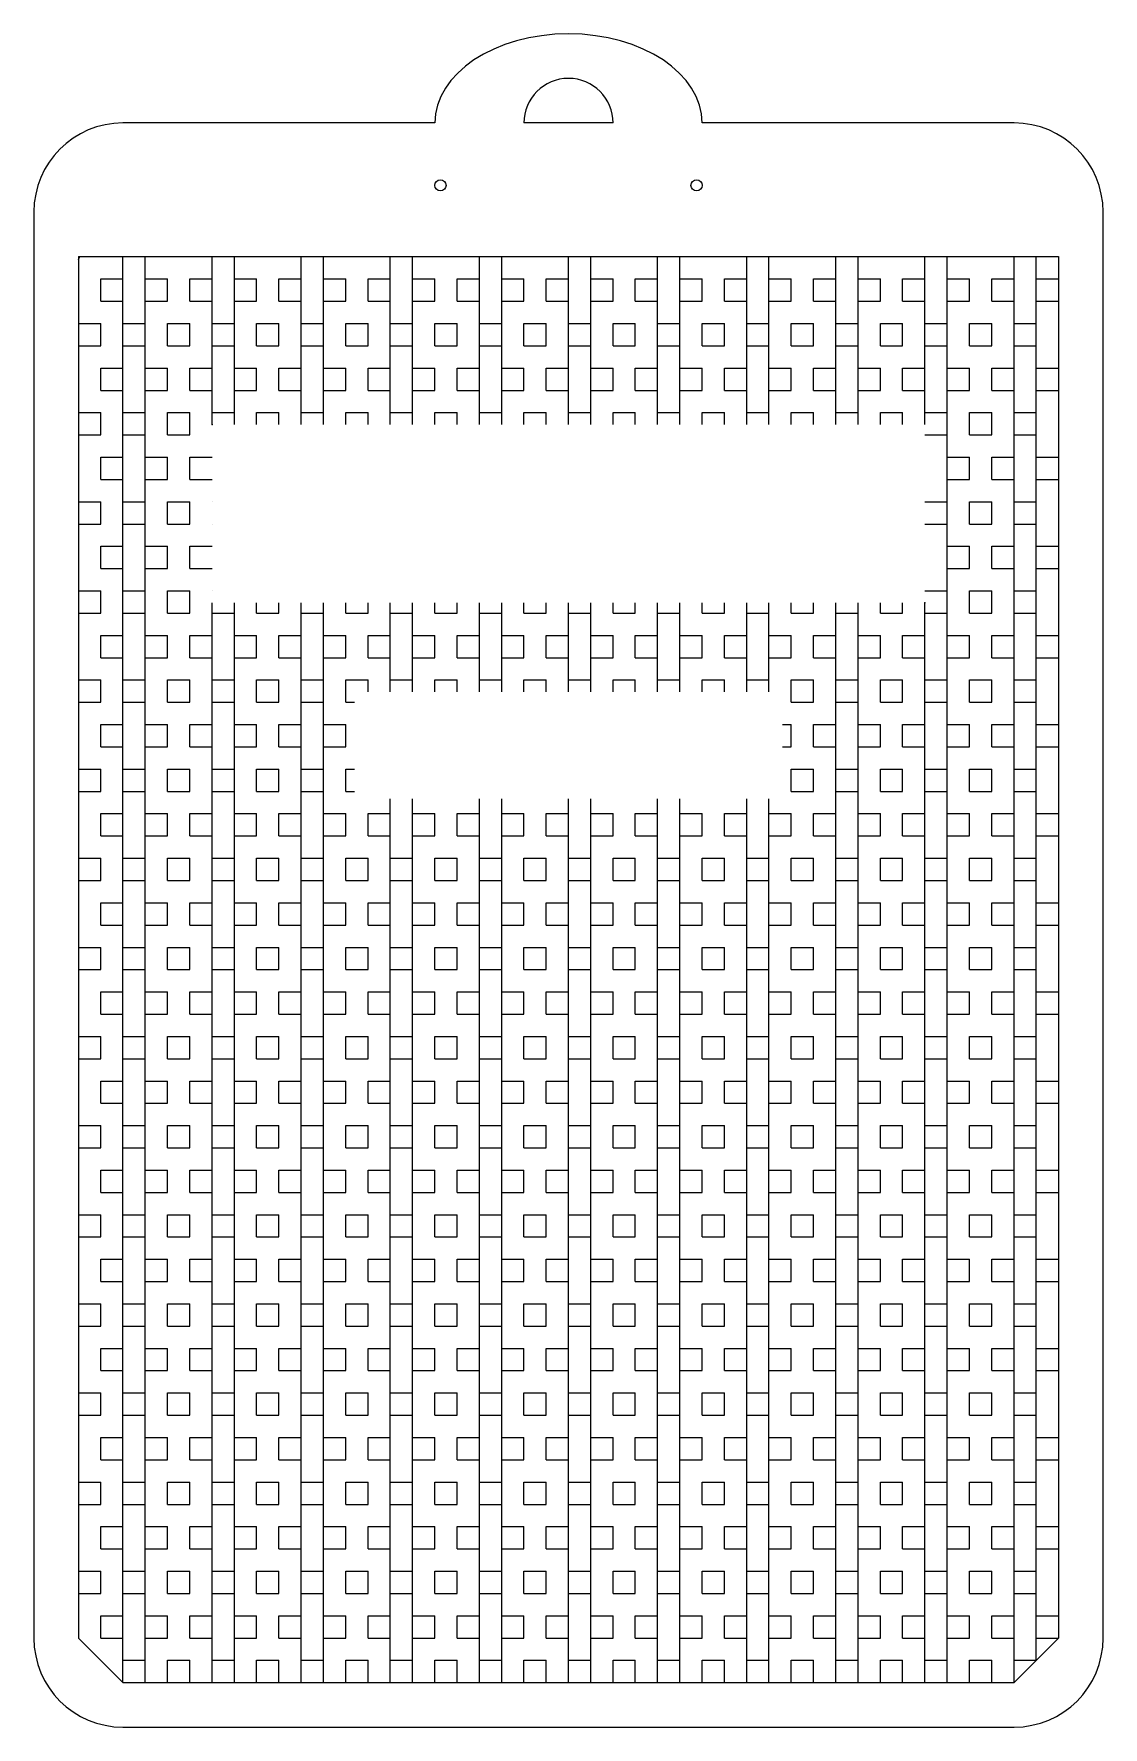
# Model space of a CAD drawing. Header units: inches. Extents: x 0 to 12, y 0 to 19.
import ezdxf

# ---------------------------------------------------------------- set-up
doc = ezdxf.new("R2010")
doc.units = ezdxf.units.IN
doc.header["$MEASUREMENT"] = 0
doc.layers.add('cut', color=5, linetype='Continuous')
doc.layers.add('engrave', color=1, linetype='Continuous')

msp = doc.modelspace()

# ---------------------------------------------------------------- linework, layer by layer
at = {"layer": 'cut'}
for p, q in [((4.5, 18), (1, 18)), ((6.5, 18), (5.5, 18)), ((11, 18), (7.5, 18)), ((0, 17), (0, 1)), ((12, 1), (12, 17)), ((1, 0), (11, 0))]:
    msp.add_line(p, q, dxfattribs=at)
for centre in [(4.563, 17.3), (7.437, 17.3)]:
    msp.add_circle(centre, 0.0625, dxfattribs=at)
for centre, radius, start, end in [((6, 18), 0.5, 0, 180), ((1, 17), 1, 90, 180), ((11, 17), 1, 0, 90), ((1, 1), 1, 180, 270), ((11, 1), 1, 270, 0)]:
    msp.add_arc(centre, radius, start, end, dxfattribs=at)
msp.add_ellipse((6, 18), major_axis=(-1.5, 0), ratio=0.666667, start_param=3.141593, end_param=6.283185, dxfattribs=at)
at = {"layer": 'engrave', "linetype": 'Continuous'}
msp.add_line((0.5, 16.47), (0.517, 16.5), dxfattribs=at)
at = {"layer": 'engrave'}
for p, q in [((0.5, 16.5), (0.5, 1)), ((0.5, 16.5), (11.5, 16.5)), ((1, 0.5), (1, 16.5)), ((1.25, 0.5), (1.25, 16.5)), ((2, 14.617), (2, 16.5)), ((2.25, 14.617), (2.25, 16.5)), ((3, 14.617), (3, 16.5)), ((3.25, 14.617), (3.25, 16.5)), ((4, 14.617), (4, 16.5)), ((4.25, 14.617), (4.25, 16.5)), ((5, 14.617), (5, 16.5)), ((5.25, 14.617), (5.25, 16.5)), ((6, 14.617), (6, 16.5)), ((6.25, 14.617), (6.25, 16.5)), ((7, 14.617), (7, 16.5)), ((7.25, 14.617), (7.25, 16.5)), ((8, 14.617), (8, 16.5)), ((8.25, 14.617), (8.25, 16.5)), ((9, 14.617), (9, 16.5)), ((9.25, 14.617), (9.25, 16.5)), ((10, 14.617), (10, 16.5)), ((10.25, 0.5), (10.25, 16.5)), ((11, 0.5), (11, 16.5)), ((11.25, 0.75), (11.25, 16.5)), ((11.5, 16.5), (11.5, 1)), ((0.75, 16.25), (1, 16.25)), ((0.75, 16), (0.75, 16.25)), ((1.25, 16.25), (1.5, 16.25)), ((1.5, 16), (1.5, 16.25)), ((1.75, 16.25), (2, 16.25)), ((1.75, 16), (1.75, 16.25)), ((2.25, 16.25), (2.5, 16.25)), ((2.5, 16), (2.5, 16.25)), ((2.75, 16.25), (3, 16.25)), ((2.75, 16), (2.75, 16.25)), ((3.25, 16.25), (3.5, 16.25)), ((3.5, 16), (3.5, 16.25)), ((3.75, 16.25), (4, 16.25)), ((3.75, 16), (3.75, 16.25)), ((4.25, 16.25), (4.5, 16.25)), ((4.5, 16), (4.5, 16.25)), ((4.75, 16.25), (5, 16.25)), ((4.75, 16), (4.75, 16.25)), ((5.25, 16.25), (5.5, 16.25)), ((5.5, 16), (5.5, 16.25)), ((5.75, 16.25), (6, 16.25)), ((5.75, 16), (5.75, 16.25)), ((6.25, 16.25), (6.5, 16.25)), ((6.5, 16), (6.5, 16.25)), ((6.75, 16.25), (7, 16.25)), ((6.75, 16), (6.75, 16.25)), ((7.25, 16.25), (7.5, 16.25)), ((7.5, 16), (7.5, 16.25)), ((7.75, 16.25), (8, 16.25)), ((7.75, 16), (7.75, 16.25)), ((8.25, 16.25), (8.5, 16.25)), ((8.5, 16), (8.5, 16.25)), ((8.75, 16.25), (9, 16.25)), ((8.75, 16), (8.75, 16.25)), ((9.25, 16.25), (9.5, 16.25)), ((9.5, 16), (9.5, 16.25)), ((9.75, 16.25), (10, 16.25)), ((9.75, 16), (9.75, 16.25)), ((10.25, 16.25), (10.5, 16.25)), ((10.5, 16), (10.5, 16.25)), ((10.75, 16.25), (11, 16.25)), ((10.75, 16), (10.75, 16.25)), ((11.25, 16.25), (11.5, 16.25)), ((0.75, 16), (1, 16)), ((1.25, 16), (1.5, 16)), ((1.75, 16), (2, 16)), ((2.25, 16), (2.5, 16)), ((2.75, 16), (3, 16)), ((3.25, 16), (3.5, 16)), ((3.75, 16), (4, 16)), ((4.25, 16), (4.5, 16)), ((4.75, 16), (5, 16)), ((5.25, 16), (5.5, 16)), ((5.75, 16), (6, 16)), ((6.25, 16), (6.5, 16)), ((6.75, 16), (7, 16)), ((7.25, 16), (7.5, 16)), ((7.75, 16), (8, 16)), ((8.25, 16), (8.5, 16)), ((8.75, 16), (9, 16)), ((9.25, 16), (9.5, 16)), ((9.75, 16), (10, 16)), ((10.25, 16), (10.5, 16)), ((10.75, 16), (11, 16)), ((11.25, 16), (11.5, 16)), ((0.5, 15.75), (0.75, 15.75)), ((0.75, 15.5), (0.75, 15.75)), ((1, 15.75), (1.25, 15.75)), ((1.5, 15.75), (1.75, 15.75)), ((1.5, 15.5), (1.5, 15.75)), ((1.75, 15.5), (1.75, 15.75)), ((2, 15.75), (2.25, 15.75)), ((2.5, 15.75), (2.75, 15.75)), ((2.5, 15.5), (2.5, 15.75)), ((2.75, 15.5), (2.75, 15.75)), ((3, 15.75), (3.25, 15.75)), ((3.5, 15.75), (3.75, 15.75)), ((3.5, 15.5), (3.5, 15.75)), ((3.75, 15.5), (3.75, 15.75)), ((4, 15.75), (4.25, 15.75)), ((4.5, 15.75), (4.75, 15.75)), ((4.5, 15.5), (4.5, 15.75)), ((4.75, 15.5), (4.75, 15.75)), ((5, 15.75), (5.25, 15.75)), ((5.5, 15.75), (5.75, 15.75)), ((5.5, 15.5), (5.5, 15.75)), ((5.75, 15.5), (5.75, 15.75)), ((6, 15.75), (6.25, 15.75)), ((6.5, 15.75), (6.75, 15.75)), ((6.5, 15.5), (6.5, 15.75)), ((6.75, 15.5), (6.75, 15.75)), ((7, 15.75), (7.25, 15.75)), ((7.5, 15.75), (7.75, 15.75)), ((7.5, 15.5), (7.5, 15.75)), ((7.75, 15.5), (7.75, 15.75)), ((8, 15.75), (8.25, 15.75)), ((8.5, 15.75), (8.75, 15.75)), ((8.5, 15.5), (8.5, 15.75)), ((8.75, 15.5), (8.75, 15.75)), ((9, 15.75), (9.25, 15.75)), ((9.5, 15.75), (9.75, 15.75)), ((9.5, 15.5), (9.5, 15.75)), ((9.75, 15.5), (9.75, 15.75)), ((10, 15.75), (10.25, 15.75)), ((10.5, 15.75), (10.75, 15.75)), ((10.5, 15.5), (10.5, 15.75)), ((10.75, 15.5), (10.75, 15.75)), ((11, 15.75), (11.25, 15.75)), ((0.5, 15.5), (0.75, 15.5)), ((1, 15.5), (1.25, 15.5)), ((1.5, 15.5), (1.75, 15.5)), ((2, 15.5), (2.25, 15.5)), ((2.5, 15.5), (2.75, 15.5)), ((3, 15.5), (3.25, 15.5)), ((3.5, 15.5), (3.75, 15.5)), ((4, 15.5), (4.25, 15.5)), ((4.5, 15.5), (4.75, 15.5)), ((5, 15.5), (5.25, 15.5)), ((5.5, 15.5), (5.75, 15.5)), ((6, 15.5), (6.25, 15.5)), ((6.5, 15.5), (6.75, 15.5)), ((7, 15.5), (7.25, 15.5)), ((7.5, 15.5), (7.75, 15.5)), ((8, 15.5), (8.25, 15.5)), ((8.5, 15.5), (8.75, 15.5)), ((9, 15.5), (9.25, 15.5)), ((9.5, 15.5), (9.75, 15.5)), ((10, 15.5), (10.25, 15.5)), ((10.5, 15.5), (10.75, 15.5)), ((11, 15.5), (11.25, 15.5)), ((0.75, 15.25), (1, 15.25)), ((0.75, 15), (0.75, 15.25)), ((1.25, 15.25), (1.5, 15.25)), ((1.5, 15), (1.5, 15.25)), ((1.75, 15.25), (2, 15.25)), ((1.75, 15), (1.75, 15.25)), ((2.25, 15.25), (2.5, 15.25)), ((2.5, 15), (2.5, 15.25)), ((2.75, 15.25), (3, 15.25)), ((2.75, 15), (2.75, 15.25)), ((3.25, 15.25), (3.5, 15.25)), ((3.5, 15), (3.5, 15.25)), ((3.75, 15.25), (4, 15.25)), ((3.75, 15), (3.75, 15.25)), ((4.25, 15.25), (4.5, 15.25)), ((4.5, 15), (4.5, 15.25)), ((4.75, 15.25), (5, 15.25)), ((4.75, 15), (4.75, 15.25)), ((5.25, 15.25), (5.5, 15.25)), ((5.5, 15), (5.5, 15.25)), ((5.75, 15.25), (6, 15.25)), ((5.75, 15), (5.75, 15.25)), ((6.25, 15.25), (6.5, 15.25)), ((6.5, 15), (6.5, 15.25)), ((6.75, 15.25), (7, 15.25)), ((6.75, 15), (6.75, 15.25)), ((7.25, 15.25), (7.5, 15.25)), ((7.5, 15), (7.5, 15.25)), ((7.75, 15.25), (8, 15.25)), ((7.75, 15), (7.75, 15.25)), ((8.25, 15.25), (8.5, 15.25)), ((8.5, 15), (8.5, 15.25)), ((8.75, 15.25), (9, 15.25)), ((8.75, 15), (8.75, 15.25)), ((9.25, 15.25), (9.5, 15.25)), ((9.5, 15), (9.5, 15.25)), ((9.75, 15.25), (10, 15.25)), ((9.75, 15), (9.75, 15.25)), ((10.25, 15.25), (10.5, 15.25)), ((10.5, 15), (10.5, 15.25)), ((10.75, 15.25), (11, 15.25)), ((10.75, 15), (10.75, 15.25)), ((11.25, 15.25), (11.5, 15.25)), ((0.75, 15), (1, 15)), ((1.25, 15), (1.5, 15)), ((1.75, 15), (2, 15)), ((2.25, 15), (2.5, 15)), ((2.75, 15), (3, 15)), ((3.25, 15), (3.5, 15)), ((3.75, 15), (4, 15)), ((4.25, 15), (4.5, 15)), ((4.75, 15), (5, 15)), ((5.25, 15), (5.5, 15)), ((5.75, 15), (6, 15)), ((6.25, 15), (6.5, 15)), ((6.75, 15), (7, 15)), ((7.25, 15), (7.5, 15)), ((7.75, 15), (8, 15)), ((8.25, 15), (8.5, 15)), ((8.75, 15), (9, 15)), ((9.25, 15), (9.5, 15)), ((9.75, 15), (10, 15)), ((10.25, 15), (10.5, 15)), ((10.75, 15), (11, 15)), ((11.25, 15), (11.5, 15)), ((0.5, 14.75), (0.75, 14.75)), ((0.75, 14.5), (0.75, 14.75)), ((1, 14.75), (1.25, 14.75)), ((1.5, 14.75), (1.75, 14.75)), ((1.5, 14.5), (1.5, 14.75)), ((1.75, 14.5), (1.75, 14.75)), ((2, 14.75), (2.25, 14.75)), ((2.5, 14.75), (2.75, 14.75)), ((2.5, 14.617), (2.5, 14.75)), ((2.75, 14.617), (2.75, 14.75)), ((3, 14.75), (3.25, 14.75)), ((3.5, 14.75), (3.75, 14.75)), ((3.5, 14.617), (3.5, 14.75)), ((3.75, 14.617), (3.75, 14.75)), ((4, 14.75), (4.25, 14.75)), ((4.5, 14.75), (4.75, 14.75)), ((4.5, 14.617), (4.5, 14.75)), ((4.75, 14.617), (4.75, 14.75)), ((5, 14.75), (5.25, 14.75)), ((5.5, 14.75), (5.75, 14.75)), ((5.5, 14.617), (5.5, 14.75)), ((5.75, 14.617), (5.75, 14.75)), ((6, 14.75), (6.25, 14.75)), ((6.5, 14.75), (6.75, 14.75)), ((6.5, 14.617), (6.5, 14.75)), ((6.75, 14.617), (6.75, 14.75)), ((7, 14.75), (7.25, 14.75)), ((7.5, 14.75), (7.75, 14.75)), ((7.5, 14.617), (7.5, 14.75)), ((7.75, 14.617), (7.75, 14.75)), ((8, 14.75), (8.25, 14.75)), ((8.5, 14.75), (8.75, 14.75)), ((8.5, 14.617), (8.5, 14.75)), ((8.75, 14.617), (8.75, 14.75)), ((9, 14.75), (9.25, 14.75)), ((9.5, 14.75), (9.75, 14.75)), ((9.5, 14.617), (9.5, 14.75)), ((9.75, 14.617), (9.75, 14.75)), ((10, 14.75), (10.25, 14.75)), ((10.5, 14.75), (10.75, 14.75)), ((10.5, 14.5), (10.5, 14.75)), ((10.75, 14.5), (10.75, 14.75)), ((11, 14.75), (11.25, 14.75)), ((0.5, 14.5), (0.75, 14.5)), ((1, 14.5), (1.25, 14.5)), ((1.5, 14.5), (1.75, 14.5)), ((10, 14.5), (10.25, 14.5)), ((10.5, 14.5), (10.75, 14.5)), ((11, 14.5), (11.25, 14.5)), ((0.75, 14.25), (1, 14.25)), ((0.75, 14), (0.75, 14.25)), ((1.25, 14.25), (1.5, 14.25)), ((1.5, 14), (1.5, 14.25)), ((1.75, 14.25), (2, 14.25)), ((1.75, 14), (1.75, 14.25)), ((10.25, 14.25), (10.5, 14.25)), ((10.5, 14), (10.5, 14.25)), ((10.75, 14.25), (11, 14.25)), ((10.75, 14), (10.75, 14.25)), ((11.25, 14.25), (11.5, 14.25)), ((0.75, 14), (1, 14)), ((1.25, 14), (1.5, 14)), ((1.75, 14), (2, 14)), ((10.25, 14), (10.5, 14)), ((10.75, 14), (11, 14)), ((11.25, 14), (11.5, 14)), ((0.5, 13.75), (0.75, 13.75)), ((0.75, 13.5), (0.75, 13.75)), ((1, 13.75), (1.25, 13.75)), ((1.5, 13.75), (1.75, 13.75)), ((1.5, 13.5), (1.5, 13.75)), ((1.75, 13.5), (1.75, 13.75)), ((2, 13.75), (2, 13.75)), ((10, 13.75), (10.25, 13.75)), ((10.5, 13.75), (10.75, 13.75)), ((10.5, 13.5), (10.5, 13.75)), ((10.75, 13.5), (10.75, 13.75)), ((11, 13.75), (11.25, 13.75)), ((0.5, 13.5), (0.75, 13.5)), ((1, 13.5), (1.25, 13.5)), ((1.5, 13.5), (1.75, 13.5)), ((2, 13.5), (2, 13.5)), ((10, 13.5), (10.25, 13.5)), ((10.5, 13.5), (10.75, 13.5)), ((11, 13.5), (11.25, 13.5)), ((0.75, 13.25), (1, 13.25)), ((0.75, 13), (0.75, 13.25)), ((1.25, 13.25), (1.5, 13.25)), ((1.5, 13), (1.5, 13.25)), ((1.75, 13.25), (2, 13.25)), ((1.75, 13), (1.75, 13.25)), ((10.25, 13.25), (10.5, 13.25)), ((10.5, 13), (10.5, 13.25)), ((10.75, 13.25), (11, 13.25)), ((10.75, 13), (10.75, 13.25)), ((11.25, 13.25), (11.5, 13.25)), ((0.75, 13), (1, 13)), ((1.25, 13), (1.5, 13)), ((1.75, 13), (2, 13)), ((10.25, 13), (10.5, 13)), ((10.75, 13), (11, 13)), ((11.25, 13), (11.5, 13)), ((0.5, 12.75), (0.75, 12.75)), ((0.75, 12.5), (0.75, 12.75)), ((1, 12.75), (1.25, 12.75)), ((1.5, 12.75), (1.75, 12.75)), ((1.5, 12.5), (1.5, 12.75)), ((1.75, 12.5), (1.75, 12.75)), ((2, 12.75), (2, 12.75)), ((10, 12.75), (10.25, 12.75)), ((10.5, 12.75), (10.75, 12.75)), ((10.5, 12.5), (10.5, 12.75)), ((10.75, 12.5), (10.75, 12.75)), ((11, 12.75), (11.25, 12.75)), ((2, 0.5), (2, 12.617)), ((2.25, 0.5), (2.25, 12.617)), ((2.5, 12.5), (2.5, 12.617)), ((2.75, 12.5), (2.75, 12.617)), ((3, 0.5), (3, 12.617)), ((3.25, 0.5), (3.25, 12.617)), ((3.5, 12.5), (3.5, 12.617)), ((3.75, 12.5), (3.75, 12.617)), ((4, 11.617), (4, 12.617)), ((4.25, 11.617), (4.25, 12.617)), ((4.5, 12.5), (4.5, 12.617)), ((4.75, 12.5), (4.75, 12.617)), ((5, 11.617), (5, 12.617)), ((5.25, 11.617), (5.25, 12.617)), ((5.5, 12.5), (5.5, 12.617)), ((5.75, 12.5), (5.75, 12.617)), ((6, 11.617), (6, 12.617)), ((6.25, 11.617), (6.25, 12.617)), ((6.5, 12.5), (6.5, 12.617)), ((6.75, 12.5), (6.75, 12.617)), ((7, 11.617), (7, 12.617)), ((7.25, 11.617), (7.25, 12.617)), ((7.5, 12.5), (7.5, 12.617)), ((7.75, 12.5), (7.75, 12.617)), ((8, 11.617), (8, 12.617)), ((8.25, 11.617), (8.25, 12.617)), ((8.5, 12.5), (8.5, 12.617)), ((8.75, 12.5), (8.75, 12.617)), ((9, 0.5), (9, 12.617)), ((9.25, 0.5), (9.25, 12.617)), ((9.5, 12.5), (9.5, 12.617)), ((9.75, 12.5), (9.75, 12.617)), ((10, 0.5), (10, 12.617)), ((0.5, 12.5), (0.75, 12.5)), ((1, 12.5), (1.25, 12.5)), ((1.5, 12.5), (1.75, 12.5)), ((2, 12.5), (2.25, 12.5)), ((2.5, 12.5), (2.75, 12.5)), ((3, 12.5), (3.25, 12.5)), ((3.5, 12.5), (3.75, 12.5)), ((4, 12.5), (4.25, 12.5)), ((4.5, 12.5), (4.75, 12.5)), ((5, 12.5), (5.25, 12.5)), ((5.5, 12.5), (5.75, 12.5)), ((6, 12.5), (6.25, 12.5)), ((6.5, 12.5), (6.75, 12.5)), ((7, 12.5), (7.25, 12.5)), ((7.5, 12.5), (7.75, 12.5)), ((8, 12.5), (8.25, 12.5)), ((8.5, 12.5), (8.75, 12.5)), ((9, 12.5), (9.25, 12.5)), ((9.5, 12.5), (9.75, 12.5)), ((10, 12.5), (10.25, 12.5)), ((10.5, 12.5), (10.75, 12.5)), ((11, 12.5), (11.25, 12.5)), ((0.75, 12.25), (1, 12.25)), ((0.75, 12), (0.75, 12.25)), ((1.25, 12.25), (1.5, 12.25)), ((1.5, 12), (1.5, 12.25)), ((1.75, 12.25), (2, 12.25)), ((1.75, 12), (1.75, 12.25)), ((2.25, 12.25), (2.5, 12.25)), ((2.5, 12), (2.5, 12.25)), ((2.75, 12.25), (3, 12.25)), ((2.75, 12), (2.75, 12.25)), ((3.25, 12.25), (3.5, 12.25)), ((3.5, 12), (3.5, 12.25)), ((3.75, 12.25), (4, 12.25)), ((3.75, 12), (3.75, 12.25)), ((4.25, 12.25), (4.5, 12.25)), ((4.5, 12), (4.5, 12.25)), ((4.75, 12.25), (5, 12.25)), ((4.75, 12), (4.75, 12.25)), ((5.25, 12.25), (5.5, 12.25)), ((5.5, 12), (5.5, 12.25)), ((5.75, 12.25), (6, 12.25)), ((5.75, 12), (5.75, 12.25)), ((6.25, 12.25), (6.5, 12.25)), ((6.5, 12), (6.5, 12.25)), ((6.75, 12.25), (7, 12.25)), ((6.75, 12), (6.75, 12.25)), ((7.25, 12.25), (7.5, 12.25)), ((7.5, 12), (7.5, 12.25)), ((7.75, 12.25), (8, 12.25)), ((7.75, 12), (7.75, 12.25)), ((8.25, 12.25), (8.5, 12.25)), ((8.5, 12), (8.5, 12.25)), ((8.75, 12.25), (9, 12.25)), ((8.75, 12), (8.75, 12.25)), ((9.25, 12.25), (9.5, 12.25)), ((9.5, 12), (9.5, 12.25)), ((9.75, 12.25), (10, 12.25)), ((9.75, 12), (9.75, 12.25)), ((10.25, 12.25), (10.5, 12.25)), ((10.5, 12), (10.5, 12.25)), ((10.75, 12.25), (11, 12.25)), ((10.75, 12), (10.75, 12.25)), ((11.25, 12.25), (11.5, 12.25)), ((0.75, 12), (1, 12)), ((1.25, 12), (1.5, 12)), ((1.75, 12), (2, 12)), ((2.25, 12), (2.5, 12)), ((2.75, 12), (3, 12)), ((3.25, 12), (3.5, 12)), ((3.75, 12), (4, 12)), ((4.25, 12), (4.5, 12)), ((4.75, 12), (5, 12)), ((5.25, 12), (5.5, 12)), ((5.75, 12), (6, 12)), ((6.25, 12), (6.5, 12)), ((6.75, 12), (7, 12)), ((7.25, 12), (7.5, 12)), ((7.75, 12), (8, 12)), ((8.25, 12), (8.5, 12)), ((8.75, 12), (9, 12)), ((9.25, 12), (9.5, 12)), ((9.75, 12), (10, 12)), ((10.25, 12), (10.5, 12)), ((10.75, 12), (11, 12)), ((11.25, 12), (11.5, 12)), ((0.5, 11.75), (0.75, 11.75)), ((0.75, 11.5), (0.75, 11.75)), ((1, 11.75), (1.25, 11.75)), ((1.5, 11.75), (1.75, 11.75)), ((1.5, 11.5), (1.5, 11.75)), ((1.75, 11.5), (1.75, 11.75)), ((2, 11.75), (2.25, 11.75)), ((2.5, 11.75), (2.75, 11.75)), ((2.5, 11.5), (2.5, 11.75)), ((2.75, 11.5), (2.75, 11.75)), ((3, 11.75), (3.25, 11.75)), ((3.5, 11.75), (3.75, 11.75)), ((3.5, 11.5), (3.5, 11.75)), ((3.75, 11.617), (3.75, 11.75)), ((4, 11.75), (4.25, 11.75)), ((4.5, 11.75), (4.75, 11.75)), ((4.5, 11.617), (4.5, 11.75)), ((4.75, 11.617), (4.75, 11.75)), ((5, 11.75), (5.25, 11.75)), ((5.5, 11.75), (5.75, 11.75)), ((5.5, 11.617), (5.5, 11.75)), ((5.75, 11.617), (5.75, 11.75)), ((6, 11.75), (6.25, 11.75)), ((6.5, 11.75), (6.75, 11.75)), ((6.5, 11.617), (6.5, 11.75)), ((6.75, 11.617), (6.75, 11.75)), ((7, 11.75), (7.25, 11.75)), ((7.5, 11.75), (7.75, 11.75)), ((7.5, 11.617), (7.5, 11.75)), ((7.75, 11.617), (7.75, 11.75)), ((8, 11.75), (8.25, 11.75)), ((8.5, 11.75), (8.75, 11.75)), ((8.5, 11.5), (8.5, 11.75)), ((8.75, 11.5), (8.75, 11.75)), ((9, 11.75), (9.25, 11.75)), ((9.5, 11.75), (9.75, 11.75)), ((9.5, 11.5), (9.5, 11.75)), ((9.75, 11.5), (9.75, 11.75)), ((10, 11.75), (10.25, 11.75)), ((10.5, 11.75), (10.75, 11.75)), ((10.5, 11.5), (10.5, 11.75)), ((10.75, 11.5), (10.75, 11.75)), ((11, 11.75), (11.25, 11.75)), ((0.5, 11.5), (0.75, 11.5)), ((1, 11.5), (1.25, 11.5)), ((1.5, 11.5), (1.75, 11.5)), ((2, 11.5), (2.25, 11.5)), ((2.5, 11.5), (2.75, 11.5)), ((3, 11.5), (3.25, 11.5)), ((3.5, 11.5), (3.6, 11.5)), ((8.5, 11.5), (8.75, 11.5)), ((9, 11.5), (9.25, 11.5)), ((9.5, 11.5), (9.75, 11.5)), ((10, 11.5), (10.25, 11.5)), ((10.5, 11.5), (10.75, 11.5)), ((11, 11.5), (11.25, 11.5)), ((0.75, 11.25), (1, 11.25)), ((0.75, 11), (0.75, 11.25)), ((1.25, 11.25), (1.5, 11.25)), ((1.5, 11), (1.5, 11.25)), ((1.75, 11.25), (2, 11.25)), ((1.75, 11), (1.75, 11.25)), ((2.25, 11.25), (2.5, 11.25)), ((2.5, 11), (2.5, 11.25)), ((2.75, 11.25), (3, 11.25)), ((2.75, 11), (2.75, 11.25)), ((3.25, 11.25), (3.5, 11.25)), ((3.5, 11), (3.5, 11.25)), ((8.4, 11.25), (8.5, 11.25)), ((8.5, 11), (8.5, 11.25)), ((8.75, 11.25), (9, 11.25)), ((8.75, 11), (8.75, 11.25)), ((9.25, 11.25), (9.5, 11.25)), ((9.5, 11), (9.5, 11.25)), ((9.75, 11.25), (10, 11.25)), ((9.75, 11), (9.75, 11.25)), ((10.25, 11.25), (10.5, 11.25)), ((10.5, 11), (10.5, 11.25)), ((10.75, 11.25), (11, 11.25)), ((10.75, 11), (10.75, 11.25)), ((11.25, 11.25), (11.5, 11.25)), ((0.75, 11), (1, 11)), ((1.25, 11), (1.5, 11)), ((1.75, 11), (2, 11)), ((2.25, 11), (2.5, 11)), ((2.75, 11), (3, 11)), ((3.25, 11), (3.5, 11)), ((8.4, 11), (8.5, 11)), ((8.75, 11), (9, 11)), ((9.25, 11), (9.5, 11)), ((9.75, 11), (10, 11)), ((10.25, 11), (10.5, 11)), ((10.75, 11), (11, 11)), ((11.25, 11), (11.5, 11)), ((0.5, 10.75), (0.75, 10.75)), ((0.75, 10.5), (0.75, 10.75)), ((1, 10.75), (1.25, 10.75)), ((1.5, 10.75), (1.75, 10.75)), ((1.5, 10.5), (1.5, 10.75)), ((1.75, 10.5), (1.75, 10.75)), ((2, 10.75), (2.25, 10.75)), ((2.5, 10.75), (2.75, 10.75)), ((2.5, 10.5), (2.5, 10.75)), ((2.75, 10.5), (2.75, 10.75)), ((3, 10.75), (3.25, 10.75)), ((3.5, 10.75), (3.6, 10.75)), ((3.5, 10.5), (3.5, 10.75)), ((8.5, 10.75), (8.75, 10.75)), ((8.5, 10.5), (8.5, 10.75)), ((8.75, 10.5), (8.75, 10.75)), ((9, 10.75), (9.25, 10.75)), ((9.5, 10.75), (9.75, 10.75)), ((9.5, 10.5), (9.5, 10.75)), ((9.75, 10.5), (9.75, 10.75)), ((10, 10.75), (10.25, 10.75)), ((10.5, 10.75), (10.75, 10.75)), ((10.5, 10.5), (10.5, 10.75)), ((10.75, 10.5), (10.75, 10.75)), ((11, 10.75), (11.25, 10.75)), ((0.5, 10.5), (0.75, 10.5)), ((1, 10.5), (1.25, 10.5)), ((1.5, 10.5), (1.75, 10.5)), ((2, 10.5), (2.25, 10.5)), ((2.5, 10.5), (2.75, 10.5)), ((3, 10.5), (3.25, 10.5)), ((3.5, 10.5), (3.6, 10.5)), ((8.5, 10.5), (8.75, 10.5)), ((9, 10.5), (9.25, 10.5)), ((9.5, 10.5), (9.75, 10.5)), ((10, 10.5), (10.25, 10.5)), ((10.5, 10.5), (10.75, 10.5)), ((11, 10.5), (11.25, 10.5)), ((4, 0.5), (4, 10.417)), ((4.25, 0.5), (4.25, 10.417)), ((5, 0.5), (5, 10.417)), ((5.25, 0.5), (5.25, 10.417)), ((6, 0.5), (6, 10.417)), ((6.25, 0.5), (6.25, 10.417)), ((7, 0.5), (7, 10.417)), ((7.25, 0.5), (7.25, 10.417)), ((8, 0.5), (8, 10.417)), ((8.25, 0.5), (8.25, 10.417)), ((0.75, 10.25), (1, 10.25)), ((0.75, 10), (0.75, 10.25)), ((1.25, 10.25), (1.5, 10.25)), ((1.5, 10), (1.5, 10.25)), ((1.75, 10.25), (2, 10.25)), ((1.75, 10), (1.75, 10.25)), ((2.25, 10.25), (2.5, 10.25)), ((2.5, 10), (2.5, 10.25)), ((2.75, 10.25), (3, 10.25)), ((2.75, 10), (2.75, 10.25)), ((3.25, 10.25), (3.5, 10.25)), ((3.5, 10), (3.5, 10.25)), ((3.75, 10.25), (4, 10.25)), ((3.75, 10), (3.75, 10.25)), ((4.25, 10.25), (4.5, 10.25)), ((4.5, 10), (4.5, 10.25)), ((4.75, 10.25), (5, 10.25)), ((4.75, 10), (4.75, 10.25)), ((5.25, 10.25), (5.5, 10.25)), ((5.5, 10), (5.5, 10.25)), ((5.75, 10.25), (6, 10.25)), ((5.75, 10), (5.75, 10.25)), ((6.25, 10.25), (6.5, 10.25)), ((6.5, 10), (6.5, 10.25)), ((6.75, 10.25), (7, 10.25)), ((6.75, 10), (6.75, 10.25)), ((7.25, 10.25), (7.5, 10.25)), ((7.5, 10), (7.5, 10.25)), ((7.75, 10.25), (8, 10.25)), ((7.75, 10), (7.75, 10.25)), ((8.25, 10.25), (8.5, 10.25)), ((8.5, 10), (8.5, 10.25)), ((8.75, 10.25), (9, 10.25)), ((8.75, 10), (8.75, 10.25)), ((9.25, 10.25), (9.5, 10.25)), ((9.5, 10), (9.5, 10.25)), ((9.75, 10.25), (10, 10.25)), ((9.75, 10), (9.75, 10.25)), ((10.25, 10.25), (10.5, 10.25)), ((10.5, 10), (10.5, 10.25)), ((10.75, 10.25), (11, 10.25)), ((10.75, 10), (10.75, 10.25)), ((11.25, 10.25), (11.5, 10.25)), ((0.75, 10), (1, 10)), ((1.25, 10), (1.5, 10)), ((1.75, 10), (2, 10)), ((2.25, 10), (2.5, 10)), ((2.75, 10), (3, 10)), ((3.25, 10), (3.5, 10)), ((3.75, 10), (4, 10)), ((4.25, 10), (4.5, 10)), ((4.75, 10), (5, 10)), ((5.25, 10), (5.5, 10)), ((5.75, 10), (6, 10)), ((6.25, 10), (6.5, 10)), ((6.75, 10), (7, 10)), ((7.25, 10), (7.5, 10)), ((7.75, 10), (8, 10)), ((8.25, 10), (8.5, 10)), ((8.75, 10), (9, 10)), ((9.25, 10), (9.5, 10)), ((9.75, 10), (10, 10)), ((10.25, 10), (10.5, 10)), ((10.75, 10), (11, 10)), ((11.25, 10), (11.5, 10)), ((0.5, 9.75), (0.75, 9.75)), ((0.75, 9.5), (0.75, 9.75)), ((1, 9.75), (1.25, 9.75)), ((1.5, 9.75), (1.75, 9.75)), ((1.5, 9.5), (1.5, 9.75)), ((1.75, 9.5), (1.75, 9.75)), ((2, 9.75), (2.25, 9.75)), ((2.5, 9.75), (2.75, 9.75)), ((2.5, 9.5), (2.5, 9.75)), ((2.75, 9.5), (2.75, 9.75)), ((3, 9.75), (3.25, 9.75)), ((3.5, 9.75), (3.75, 9.75)), ((3.5, 9.5), (3.5, 9.75)), ((3.75, 9.5), (3.75, 9.75)), ((4, 9.75), (4.25, 9.75)), ((4.5, 9.75), (4.75, 9.75)), ((4.5, 9.5), (4.5, 9.75)), ((4.75, 9.5), (4.75, 9.75)), ((5, 9.75), (5.25, 9.75)), ((5.5, 9.75), (5.75, 9.75)), ((5.5, 9.5), (5.5, 9.75)), ((5.75, 9.5), (5.75, 9.75)), ((6, 9.75), (6.25, 9.75)), ((6.5, 9.75), (6.75, 9.75)), ((6.5, 9.5), (6.5, 9.75)), ((6.75, 9.5), (6.75, 9.75)), ((7, 9.75), (7.25, 9.75)), ((7.5, 9.75), (7.75, 9.75)), ((7.5, 9.5), (7.5, 9.75)), ((7.75, 9.5), (7.75, 9.75)), ((8, 9.75), (8.25, 9.75)), ((8.5, 9.75), (8.75, 9.75)), ((8.5, 9.5), (8.5, 9.75)), ((8.75, 9.5), (8.75, 9.75)), ((9, 9.75), (9.25, 9.75)), ((9.5, 9.75), (9.75, 9.75)), ((9.5, 9.5), (9.5, 9.75)), ((9.75, 9.5), (9.75, 9.75)), ((10, 9.75), (10.25, 9.75)), ((10.5, 9.75), (10.75, 9.75)), ((10.5, 9.5), (10.5, 9.75)), ((10.75, 9.5), (10.75, 9.75)), ((11, 9.75), (11.25, 9.75)), ((0.5, 9.5), (0.75, 9.5)), ((1, 9.5), (1.25, 9.5)), ((1.5, 9.5), (1.75, 9.5)), ((2, 9.5), (2.25, 9.5)), ((2.5, 9.5), (2.75, 9.5)), ((3, 9.5), (3.25, 9.5)), ((3.5, 9.5), (3.75, 9.5)), ((4, 9.5), (4.25, 9.5)), ((4.5, 9.5), (4.75, 9.5)), ((5, 9.5), (5.25, 9.5)), ((5.5, 9.5), (5.75, 9.5)), ((6, 9.5), (6.25, 9.5)), ((6.5, 9.5), (6.75, 9.5)), ((7, 9.5), (7.25, 9.5)), ((7.5, 9.5), (7.75, 9.5)), ((8, 9.5), (8.25, 9.5)), ((8.5, 9.5), (8.75, 9.5)), ((9, 9.5), (9.25, 9.5)), ((9.5, 9.5), (9.75, 9.5)), ((10, 9.5), (10.25, 9.5)), ((10.5, 9.5), (10.75, 9.5)), ((11, 9.5), (11.25, 9.5)), ((0.75, 9.25), (1, 9.25)), ((0.75, 9), (0.75, 9.25)), ((1.25, 9.25), (1.5, 9.25)), ((1.5, 9), (1.5, 9.25)), ((1.75, 9.25), (2, 9.25)), ((1.75, 9), (1.75, 9.25)), ((2.25, 9.25), (2.5, 9.25)), ((2.5, 9), (2.5, 9.25)), ((2.75, 9.25), (3, 9.25)), ((2.75, 9), (2.75, 9.25)), ((3.25, 9.25), (3.5, 9.25)), ((3.5, 9), (3.5, 9.25)), ((3.75, 9.25), (4, 9.25)), ((3.75, 9), (3.75, 9.25)), ((4.25, 9.25), (4.5, 9.25)), ((4.5, 9), (4.5, 9.25)), ((4.75, 9.25), (5, 9.25)), ((4.75, 9), (4.75, 9.25)), ((5.25, 9.25), (5.5, 9.25)), ((5.5, 9), (5.5, 9.25)), ((5.75, 9.25), (6, 9.25)), ((5.75, 9), (5.75, 9.25)), ((6.25, 9.25), (6.5, 9.25)), ((6.5, 9), (6.5, 9.25)), ((6.75, 9.25), (7, 9.25)), ((6.75, 9), (6.75, 9.25)), ((7.25, 9.25), (7.5, 9.25)), ((7.5, 9), (7.5, 9.25)), ((7.75, 9.25), (8, 9.25)), ((7.75, 9), (7.75, 9.25)), ((8.25, 9.25), (8.5, 9.25)), ((8.5, 9), (8.5, 9.25)), ((8.75, 9.25), (9, 9.25)), ((8.75, 9), (8.75, 9.25)), ((9.25, 9.25), (9.5, 9.25)), ((9.5, 9), (9.5, 9.25)), ((9.75, 9.25), (10, 9.25)), ((9.75, 9), (9.75, 9.25)), ((10.25, 9.25), (10.5, 9.25)), ((10.5, 9), (10.5, 9.25)), ((10.75, 9.25), (11, 9.25)), ((10.75, 9), (10.75, 9.25)), ((11.25, 9.25), (11.5, 9.25)), ((0.75, 9), (1, 9)), ((1.25, 9), (1.5, 9)), ((1.75, 9), (2, 9)), ((2.25, 9), (2.5, 9)), ((2.75, 9), (3, 9)), ((3.25, 9), (3.5, 9)), ((3.75, 9), (4, 9)), ((4.25, 9), (4.5, 9)), ((4.75, 9), (5, 9)), ((5.25, 9), (5.5, 9)), ((5.75, 9), (6, 9)), ((6.25, 9), (6.5, 9)), ((6.75, 9), (7, 9)), ((7.25, 9), (7.5, 9)), ((7.75, 9), (8, 9)), ((8.25, 9), (8.5, 9)), ((8.75, 9), (9, 9)), ((9.25, 9), (9.5, 9)), ((9.75, 9), (10, 9)), ((10.25, 9), (10.5, 9)), ((10.75, 9), (11, 9)), ((11.25, 9), (11.5, 9)), ((0.5, 8.75), (0.75, 8.75)), ((0.75, 8.5), (0.75, 8.75)), ((1, 8.75), (1.25, 8.75)), ((1.5, 8.75), (1.75, 8.75)), ((1.5, 8.5), (1.5, 8.75)), ((1.75, 8.5), (1.75, 8.75)), ((2, 8.75), (2.25, 8.75)), ((2.5, 8.75), (2.75, 8.75)), ((2.5, 8.5), (2.5, 8.75)), ((2.75, 8.5), (2.75, 8.75)), ((3, 8.75), (3.25, 8.75)), ((3.5, 8.75), (3.75, 8.75)), ((3.5, 8.5), (3.5, 8.75)), ((3.75, 8.5), (3.75, 8.75)), ((4, 8.75), (4.25, 8.75)), ((4.5, 8.75), (4.75, 8.75)), ((4.5, 8.5), (4.5, 8.75)), ((4.75, 8.5), (4.75, 8.75)), ((5, 8.75), (5.25, 8.75)), ((5.5, 8.75), (5.75, 8.75)), ((5.5, 8.5), (5.5, 8.75)), ((5.75, 8.5), (5.75, 8.75)), ((6, 8.75), (6.25, 8.75)), ((6.5, 8.75), (6.75, 8.75)), ((6.5, 8.5), (6.5, 8.75)), ((6.75, 8.5), (6.75, 8.75)), ((7, 8.75), (7.25, 8.75)), ((7.5, 8.75), (7.75, 8.75)), ((7.5, 8.5), (7.5, 8.75)), ((7.75, 8.5), (7.75, 8.75)), ((8, 8.75), (8.25, 8.75)), ((8.5, 8.75), (8.75, 8.75)), ((8.5, 8.5), (8.5, 8.75)), ((8.75, 8.5), (8.75, 8.75)), ((9, 8.75), (9.25, 8.75)), ((9.5, 8.75), (9.75, 8.75)), ((9.5, 8.5), (9.5, 8.75)), ((9.75, 8.5), (9.75, 8.75)), ((10, 8.75), (10.25, 8.75)), ((10.5, 8.75), (10.75, 8.75)), ((10.5, 8.5), (10.5, 8.75)), ((10.75, 8.5), (10.75, 8.75)), ((11, 8.75), (11.25, 8.75)), ((0.5, 8.5), (0.75, 8.5)), ((1, 8.5), (1.25, 8.5)), ((1.5, 8.5), (1.75, 8.5)), ((2, 8.5), (2.25, 8.5)), ((2.5, 8.5), (2.75, 8.5)), ((3, 8.5), (3.25, 8.5)), ((3.5, 8.5), (3.75, 8.5)), ((4, 8.5), (4.25, 8.5)), ((4.5, 8.5), (4.75, 8.5)), ((5, 8.5), (5.25, 8.5)), ((5.5, 8.5), (5.75, 8.5)), ((6, 8.5), (6.25, 8.5)), ((6.5, 8.5), (6.75, 8.5)), ((7, 8.5), (7.25, 8.5)), ((7.5, 8.5), (7.75, 8.5)), ((8, 8.5), (8.25, 8.5)), ((8.5, 8.5), (8.75, 8.5)), ((9, 8.5), (9.25, 8.5)), ((9.5, 8.5), (9.75, 8.5)), ((10, 8.5), (10.25, 8.5)), ((10.5, 8.5), (10.75, 8.5)), ((11, 8.5), (11.25, 8.5)), ((0.75, 8.25), (1, 8.25)), ((0.75, 8), (0.75, 8.25)), ((1.25, 8.25), (1.5, 8.25)), ((1.5, 8), (1.5, 8.25)), ((1.75, 8.25), (2, 8.25)), ((1.75, 8), (1.75, 8.25)), ((2.25, 8.25), (2.5, 8.25)), ((2.5, 8), (2.5, 8.25)), ((2.75, 8.25), (3, 8.25)), ((2.75, 8), (2.75, 8.25)), ((3.25, 8.25), (3.5, 8.25)), ((3.5, 8), (3.5, 8.25)), ((3.75, 8.25), (4, 8.25)), ((3.75, 8), (3.75, 8.25)), ((4.25, 8.25), (4.5, 8.25)), ((4.5, 8), (4.5, 8.25)), ((4.75, 8.25), (5, 8.25)), ((4.75, 8), (4.75, 8.25)), ((5.25, 8.25), (5.5, 8.25)), ((5.5, 8), (5.5, 8.25)), ((5.75, 8.25), (6, 8.25)), ((5.75, 8), (5.75, 8.25)), ((6.25, 8.25), (6.5, 8.25)), ((6.5, 8), (6.5, 8.25)), ((6.75, 8.25), (7, 8.25)), ((6.75, 8), (6.75, 8.25)), ((7.25, 8.25), (7.5, 8.25)), ((7.5, 8), (7.5, 8.25)), ((7.75, 8.25), (8, 8.25)), ((7.75, 8), (7.75, 8.25)), ((8.25, 8.25), (8.5, 8.25)), ((8.5, 8), (8.5, 8.25)), ((8.75, 8.25), (9, 8.25)), ((8.75, 8), (8.75, 8.25)), ((9.25, 8.25), (9.5, 8.25)), ((9.5, 8), (9.5, 8.25)), ((9.75, 8.25), (10, 8.25)), ((9.75, 8), (9.75, 8.25)), ((10.25, 8.25), (10.5, 8.25)), ((10.5, 8), (10.5, 8.25)), ((10.75, 8.25), (11, 8.25)), ((10.75, 8), (10.75, 8.25)), ((11.25, 8.25), (11.5, 8.25)), ((0.75, 8), (1, 8)), ((1.25, 8), (1.5, 8)), ((1.75, 8), (2, 8)), ((2.25, 8), (2.5, 8)), ((2.75, 8), (3, 8)), ((3.25, 8), (3.5, 8)), ((3.75, 8), (4, 8)), ((4.25, 8), (4.5, 8)), ((4.75, 8), (5, 8)), ((5.25, 8), (5.5, 8)), ((5.75, 8), (6, 8)), ((6.25, 8), (6.5, 8)), ((6.75, 8), (7, 8)), ((7.25, 8), (7.5, 8)), ((7.75, 8), (8, 8)), ((8.25, 8), (8.5, 8)), ((8.75, 8), (9, 8)), ((9.25, 8), (9.5, 8)), ((9.75, 8), (10, 8)), ((10.25, 8), (10.5, 8)), ((10.75, 8), (11, 8)), ((11.25, 8), (11.5, 8)), ((0.5, 7.75), (0.75, 7.75)), ((0.75, 7.5), (0.75, 7.75)), ((1, 7.75), (1.25, 7.75)), ((1.5, 7.75), (1.75, 7.75)), ((1.5, 7.5), (1.5, 7.75)), ((1.75, 7.5), (1.75, 7.75)), ((2, 7.75), (2.25, 7.75)), ((2.5, 7.75), (2.75, 7.75)), ((2.5, 7.5), (2.5, 7.75)), ((2.75, 7.5), (2.75, 7.75)), ((3, 7.75), (3.25, 7.75)), ((3.5, 7.75), (3.75, 7.75)), ((3.5, 7.5), (3.5, 7.75)), ((3.75, 7.5), (3.75, 7.75)), ((4, 7.75), (4.25, 7.75)), ((4.5, 7.75), (4.75, 7.75)), ((4.5, 7.5), (4.5, 7.75)), ((4.75, 7.5), (4.75, 7.75)), ((5, 7.75), (5.25, 7.75)), ((5.5, 7.75), (5.75, 7.75)), ((5.5, 7.5), (5.5, 7.75)), ((5.75, 7.5), (5.75, 7.75)), ((6, 7.75), (6.25, 7.75)), ((6.5, 7.75), (6.75, 7.75)), ((6.5, 7.5), (6.5, 7.75)), ((6.75, 7.5), (6.75, 7.75)), ((7, 7.75), (7.25, 7.75)), ((7.5, 7.75), (7.75, 7.75)), ((7.5, 7.5), (7.5, 7.75)), ((7.75, 7.5), (7.75, 7.75)), ((8, 7.75), (8.25, 7.75)), ((8.5, 7.75), (8.75, 7.75)), ((8.5, 7.5), (8.5, 7.75)), ((8.75, 7.5), (8.75, 7.75)), ((9, 7.75), (9.25, 7.75)), ((9.5, 7.75), (9.75, 7.75)), ((9.5, 7.5), (9.5, 7.75)), ((9.75, 7.5), (9.75, 7.75)), ((10, 7.75), (10.25, 7.75)), ((10.5, 7.75), (10.75, 7.75)), ((10.5, 7.5), (10.5, 7.75)), ((10.75, 7.5), (10.75, 7.75)), ((11, 7.75), (11.25, 7.75)), ((0.5, 7.5), (0.75, 7.5)), ((1, 7.5), (1.25, 7.5)), ((1.5, 7.5), (1.75, 7.5)), ((2, 7.5), (2.25, 7.5)), ((2.5, 7.5), (2.75, 7.5)), ((3, 7.5), (3.25, 7.5)), ((3.5, 7.5), (3.75, 7.5)), ((4, 7.5), (4.25, 7.5)), ((4.5, 7.5), (4.75, 7.5)), ((5, 7.5), (5.25, 7.5)), ((5.5, 7.5), (5.75, 7.5)), ((6, 7.5), (6.25, 7.5)), ((6.5, 7.5), (6.75, 7.5)), ((7, 7.5), (7.25, 7.5)), ((7.5, 7.5), (7.75, 7.5)), ((8, 7.5), (8.25, 7.5)), ((8.5, 7.5), (8.75, 7.5)), ((9, 7.5), (9.25, 7.5)), ((9.5, 7.5), (9.75, 7.5)), ((10, 7.5), (10.25, 7.5)), ((10.5, 7.5), (10.75, 7.5)), ((11, 7.5), (11.25, 7.5)), ((0.75, 7.25), (1, 7.25)), ((0.75, 7), (0.75, 7.25)), ((1.25, 7.25), (1.5, 7.25)), ((1.5, 7), (1.5, 7.25)), ((1.75, 7.25), (2, 7.25)), ((1.75, 7), (1.75, 7.25)), ((2.25, 7.25), (2.5, 7.25)), ((2.5, 7), (2.5, 7.25)), ((2.75, 7.25), (3, 7.25)), ((2.75, 7), (2.75, 7.25)), ((3.25, 7.25), (3.5, 7.25)), ((3.5, 7), (3.5, 7.25)), ((3.75, 7.25), (4, 7.25)), ((3.75, 7), (3.75, 7.25)), ((4.25, 7.25), (4.5, 7.25)), ((4.5, 7), (4.5, 7.25)), ((4.75, 7.25), (5, 7.25)), ((4.75, 7), (4.75, 7.25)), ((5.25, 7.25), (5.5, 7.25)), ((5.5, 7), (5.5, 7.25)), ((5.75, 7.25), (6, 7.25)), ((5.75, 7), (5.75, 7.25)), ((6.25, 7.25), (6.5, 7.25)), ((6.5, 7), (6.5, 7.25)), ((6.75, 7.25), (7, 7.25)), ((6.75, 7), (6.75, 7.25)), ((7.25, 7.25), (7.5, 7.25)), ((7.5, 7), (7.5, 7.25)), ((7.75, 7.25), (8, 7.25)), ((7.75, 7), (7.75, 7.25)), ((8.25, 7.25), (8.5, 7.25)), ((8.5, 7), (8.5, 7.25)), ((8.75, 7.25), (9, 7.25)), ((8.75, 7), (8.75, 7.25)), ((9.25, 7.25), (9.5, 7.25)), ((9.5, 7), (9.5, 7.25)), ((9.75, 7.25), (10, 7.25)), ((9.75, 7), (9.75, 7.25)), ((10.25, 7.25), (10.5, 7.25)), ((10.5, 7), (10.5, 7.25)), ((10.75, 7.25), (11, 7.25)), ((10.75, 7), (10.75, 7.25)), ((11.25, 7.25), (11.5, 7.25)), ((0.75, 7), (1, 7)), ((1.25, 7), (1.5, 7)), ((1.75, 7), (2, 7)), ((2.25, 7), (2.5, 7)), ((2.75, 7), (3, 7)), ((3.25, 7), (3.5, 7)), ((3.75, 7), (4, 7)), ((4.25, 7), (4.5, 7)), ((4.75, 7), (5, 7)), ((5.25, 7), (5.5, 7)), ((5.75, 7), (6, 7)), ((6.25, 7), (6.5, 7)), ((6.75, 7), (7, 7)), ((7.25, 7), (7.5, 7)), ((7.75, 7), (8, 7)), ((8.25, 7), (8.5, 7)), ((8.75, 7), (9, 7)), ((9.25, 7), (9.5, 7)), ((9.75, 7), (10, 7)), ((10.25, 7), (10.5, 7)), ((10.75, 7), (11, 7)), ((11.25, 7), (11.5, 7)), ((0.5, 6.75), (0.75, 6.75)), ((0.75, 6.5), (0.75, 6.75)), ((1, 6.75), (1.25, 6.75)), ((1.5, 6.75), (1.75, 6.75)), ((1.5, 6.5), (1.5, 6.75)), ((1.75, 6.5), (1.75, 6.75)), ((2, 6.75), (2.25, 6.75)), ((2.5, 6.75), (2.75, 6.75)), ((2.5, 6.5), (2.5, 6.75)), ((2.75, 6.5), (2.75, 6.75)), ((3, 6.75), (3.25, 6.75)), ((3.5, 6.75), (3.75, 6.75)), ((3.5, 6.5), (3.5, 6.75)), ((3.75, 6.5), (3.75, 6.75)), ((4, 6.75), (4.25, 6.75)), ((4.5, 6.75), (4.75, 6.75)), ((4.5, 6.5), (4.5, 6.75)), ((4.75, 6.5), (4.75, 6.75)), ((5, 6.75), (5.25, 6.75)), ((5.5, 6.75), (5.75, 6.75)), ((5.5, 6.5), (5.5, 6.75)), ((5.75, 6.5), (5.75, 6.75)), ((6, 6.75), (6.25, 6.75)), ((6.5, 6.75), (6.75, 6.75)), ((6.5, 6.5), (6.5, 6.75)), ((6.75, 6.5), (6.75, 6.75)), ((7, 6.75), (7.25, 6.75)), ((7.5, 6.75), (7.75, 6.75)), ((7.5, 6.5), (7.5, 6.75)), ((7.75, 6.5), (7.75, 6.75)), ((8, 6.75), (8.25, 6.75)), ((8.5, 6.75), (8.75, 6.75)), ((8.5, 6.5), (8.5, 6.75)), ((8.75, 6.5), (8.75, 6.75)), ((9, 6.75), (9.25, 6.75)), ((9.5, 6.75), (9.75, 6.75)), ((9.5, 6.5), (9.5, 6.75)), ((9.75, 6.5), (9.75, 6.75)), ((10, 6.75), (10.25, 6.75)), ((10.5, 6.75), (10.75, 6.75)), ((10.5, 6.5), (10.5, 6.75)), ((10.75, 6.5), (10.75, 6.75)), ((11, 6.75), (11.25, 6.75)), ((0.5, 6.5), (0.75, 6.5)), ((1, 6.5), (1.25, 6.5)), ((1.5, 6.5), (1.75, 6.5)), ((2, 6.5), (2.25, 6.5)), ((2.5, 6.5), (2.75, 6.5)), ((3, 6.5), (3.25, 6.5)), ((3.5, 6.5), (3.75, 6.5)), ((4, 6.5), (4.25, 6.5)), ((4.5, 6.5), (4.75, 6.5)), ((5, 6.5), (5.25, 6.5)), ((5.5, 6.5), (5.75, 6.5)), ((6, 6.5), (6.25, 6.5)), ((6.5, 6.5), (6.75, 6.5)), ((7, 6.5), (7.25, 6.5)), ((7.5, 6.5), (7.75, 6.5)), ((8, 6.5), (8.25, 6.5)), ((8.5, 6.5), (8.75, 6.5)), ((9, 6.5), (9.25, 6.5)), ((9.5, 6.5), (9.75, 6.5)), ((10, 6.5), (10.25, 6.5)), ((10.5, 6.5), (10.75, 6.5)), ((11, 6.5), (11.25, 6.5)), ((0.75, 6.25), (1, 6.25)), ((0.75, 6), (0.75, 6.25)), ((1.25, 6.25), (1.5, 6.25)), ((1.5, 6), (1.5, 6.25)), ((1.75, 6.25), (2, 6.25)), ((1.75, 6), (1.75, 6.25)), ((2.25, 6.25), (2.5, 6.25)), ((2.5, 6), (2.5, 6.25)), ((2.75, 6.25), (3, 6.25)), ((2.75, 6), (2.75, 6.25)), ((3.25, 6.25), (3.5, 6.25)), ((3.5, 6), (3.5, 6.25)), ((3.75, 6.25), (4, 6.25)), ((3.75, 6), (3.75, 6.25)), ((4.25, 6.25), (4.5, 6.25)), ((4.5, 6), (4.5, 6.25)), ((4.75, 6.25), (5, 6.25)), ((4.75, 6), (4.75, 6.25)), ((5.25, 6.25), (5.5, 6.25)), ((5.5, 6), (5.5, 6.25)), ((5.75, 6.25), (6, 6.25)), ((5.75, 6), (5.75, 6.25)), ((6.25, 6.25), (6.5, 6.25)), ((6.5, 6), (6.5, 6.25)), ((6.75, 6.25), (7, 6.25)), ((6.75, 6), (6.75, 6.25)), ((7.25, 6.25), (7.5, 6.25)), ((7.5, 6), (7.5, 6.25)), ((7.75, 6.25), (8, 6.25)), ((7.75, 6), (7.75, 6.25)), ((8.25, 6.25), (8.5, 6.25)), ((8.5, 6), (8.5, 6.25)), ((8.75, 6.25), (9, 6.25)), ((8.75, 6), (8.75, 6.25)), ((9.25, 6.25), (9.5, 6.25)), ((9.5, 6), (9.5, 6.25)), ((9.75, 6.25), (10, 6.25)), ((9.75, 6), (9.75, 6.25)), ((10.25, 6.25), (10.5, 6.25)), ((10.5, 6), (10.5, 6.25)), ((10.75, 6.25), (11, 6.25)), ((10.75, 6), (10.75, 6.25)), ((11.25, 6.25), (11.5, 6.25)), ((0.75, 6), (1, 6)), ((1.25, 6), (1.5, 6)), ((1.75, 6), (2, 6)), ((2.25, 6), (2.5, 6)), ((2.75, 6), (3, 6)), ((3.25, 6), (3.5, 6)), ((3.75, 6), (4, 6)), ((4.25, 6), (4.5, 6)), ((4.75, 6), (5, 6)), ((5.25, 6), (5.5, 6)), ((5.75, 6), (6, 6)), ((6.25, 6), (6.5, 6)), ((6.75, 6), (7, 6)), ((7.25, 6), (7.5, 6)), ((7.75, 6), (8, 6)), ((8.25, 6), (8.5, 6)), ((8.75, 6), (9, 6)), ((9.25, 6), (9.5, 6)), ((9.75, 6), (10, 6)), ((10.25, 6), (10.5, 6)), ((10.75, 6), (11, 6)), ((11.25, 6), (11.5, 6)), ((0.5, 5.75), (0.75, 5.75)), ((0.75, 5.5), (0.75, 5.75)), ((1, 5.75), (1.25, 5.75)), ((1.5, 5.75), (1.75, 5.75)), ((1.5, 5.5), (1.5, 5.75)), ((1.75, 5.5), (1.75, 5.75)), ((2, 5.75), (2.25, 5.75)), ((2.5, 5.75), (2.75, 5.75)), ((2.5, 5.5), (2.5, 5.75)), ((2.75, 5.5), (2.75, 5.75)), ((3, 5.75), (3.25, 5.75)), ((3.5, 5.75), (3.75, 5.75)), ((3.5, 5.5), (3.5, 5.75)), ((3.75, 5.5), (3.75, 5.75)), ((4, 5.75), (4.25, 5.75)), ((4.5, 5.75), (4.75, 5.75)), ((4.5, 5.5), (4.5, 5.75)), ((4.75, 5.5), (4.75, 5.75)), ((5, 5.75), (5.25, 5.75)), ((5.5, 5.75), (5.75, 5.75)), ((5.5, 5.5), (5.5, 5.75)), ((5.75, 5.5), (5.75, 5.75)), ((6, 5.75), (6.25, 5.75)), ((6.5, 5.75), (6.75, 5.75)), ((6.5, 5.5), (6.5, 5.75)), ((6.75, 5.5), (6.75, 5.75)), ((7, 5.75), (7.25, 5.75)), ((7.5, 5.75), (7.75, 5.75)), ((7.5, 5.5), (7.5, 5.75)), ((7.75, 5.5), (7.75, 5.75)), ((8, 5.75), (8.25, 5.75)), ((8.5, 5.75), (8.75, 5.75)), ((8.5, 5.5), (8.5, 5.75)), ((8.75, 5.5), (8.75, 5.75)), ((9, 5.75), (9.25, 5.75)), ((9.5, 5.75), (9.75, 5.75)), ((9.5, 5.5), (9.5, 5.75)), ((9.75, 5.5), (9.75, 5.75)), ((10, 5.75), (10.25, 5.75)), ((10.5, 5.75), (10.75, 5.75)), ((10.5, 5.5), (10.5, 5.75)), ((10.75, 5.5), (10.75, 5.75)), ((11, 5.75), (11.25, 5.75)), ((0.5, 5.5), (0.75, 5.5)), ((1, 5.5), (1.25, 5.5)), ((1.5, 5.5), (1.75, 5.5)), ((2, 5.5), (2.25, 5.5)), ((2.5, 5.5), (2.75, 5.5)), ((3, 5.5), (3.25, 5.5)), ((3.5, 5.5), (3.75, 5.5)), ((4, 5.5), (4.25, 5.5)), ((4.5, 5.5), (4.75, 5.5)), ((5, 5.5), (5.25, 5.5)), ((5.5, 5.5), (5.75, 5.5)), ((6, 5.5), (6.25, 5.5)), ((6.5, 5.5), (6.75, 5.5)), ((7, 5.5), (7.25, 5.5)), ((7.5, 5.5), (7.75, 5.5)), ((8, 5.5), (8.25, 5.5)), ((8.5, 5.5), (8.75, 5.5)), ((9, 5.5), (9.25, 5.5)), ((9.5, 5.5), (9.75, 5.5)), ((10, 5.5), (10.25, 5.5)), ((10.5, 5.5), (10.75, 5.5)), ((11, 5.5), (11.25, 5.5)), ((0.75, 5.25), (1, 5.25)), ((0.75, 5), (0.75, 5.25)), ((1.25, 5.25), (1.5, 5.25)), ((1.5, 5), (1.5, 5.25)), ((1.75, 5.25), (2, 5.25)), ((1.75, 5), (1.75, 5.25)), ((2.25, 5.25), (2.5, 5.25)), ((2.5, 5), (2.5, 5.25)), ((2.75, 5.25), (3, 5.25)), ((2.75, 5), (2.75, 5.25)), ((3.25, 5.25), (3.5, 5.25)), ((3.5, 5), (3.5, 5.25)), ((3.75, 5.25), (4, 5.25)), ((3.75, 5), (3.75, 5.25)), ((4.25, 5.25), (4.5, 5.25)), ((4.5, 5), (4.5, 5.25)), ((4.75, 5.25), (5, 5.25)), ((4.75, 5), (4.75, 5.25)), ((5.25, 5.25), (5.5, 5.25)), ((5.5, 5), (5.5, 5.25)), ((5.75, 5.25), (6, 5.25)), ((5.75, 5), (5.75, 5.25)), ((6.25, 5.25), (6.5, 5.25)), ((6.5, 5), (6.5, 5.25)), ((6.75, 5.25), (7, 5.25)), ((6.75, 5), (6.75, 5.25)), ((7.25, 5.25), (7.5, 5.25)), ((7.5, 5), (7.5, 5.25)), ((7.75, 5.25), (8, 5.25)), ((7.75, 5), (7.75, 5.25)), ((8.25, 5.25), (8.5, 5.25)), ((8.5, 5), (8.5, 5.25)), ((8.75, 5.25), (9, 5.25)), ((8.75, 5), (8.75, 5.25)), ((9.25, 5.25), (9.5, 5.25)), ((9.5, 5), (9.5, 5.25)), ((9.75, 5.25), (10, 5.25)), ((9.75, 5), (9.75, 5.25)), ((10.25, 5.25), (10.5, 5.25)), ((10.5, 5), (10.5, 5.25)), ((10.75, 5.25), (11, 5.25)), ((10.75, 5), (10.75, 5.25)), ((11.25, 5.25), (11.5, 5.25)), ((0.75, 5), (1, 5)), ((1.25, 5), (1.5, 5)), ((1.75, 5), (2, 5)), ((2.25, 5), (2.5, 5)), ((2.75, 5), (3, 5)), ((3.25, 5), (3.5, 5)), ((3.75, 5), (4, 5)), ((4.25, 5), (4.5, 5)), ((4.75, 5), (5, 5)), ((5.25, 5), (5.5, 5)), ((5.75, 5), (6, 5)), ((6.25, 5), (6.5, 5)), ((6.75, 5), (7, 5)), ((7.25, 5), (7.5, 5)), ((7.75, 5), (8, 5)), ((8.25, 5), (8.5, 5)), ((8.75, 5), (9, 5)), ((9.25, 5), (9.5, 5)), ((9.75, 5), (10, 5)), ((10.25, 5), (10.5, 5)), ((10.75, 5), (11, 5)), ((11.25, 5), (11.5, 5)), ((0.5, 4.75), (0.75, 4.75)), ((0.75, 4.5), (0.75, 4.75)), ((1, 4.75), (1.25, 4.75)), ((1.5, 4.75), (1.75, 4.75)), ((1.5, 4.5), (1.5, 4.75)), ((1.75, 4.5), (1.75, 4.75)), ((2, 4.75), (2.25, 4.75)), ((2.5, 4.75), (2.75, 4.75)), ((2.5, 4.5), (2.5, 4.75)), ((2.75, 4.5), (2.75, 4.75)), ((3, 4.75), (3.25, 4.75)), ((3.5, 4.75), (3.75, 4.75)), ((3.5, 4.5), (3.5, 4.75)), ((3.75, 4.5), (3.75, 4.75)), ((4, 4.75), (4.25, 4.75)), ((4.5, 4.75), (4.75, 4.75)), ((4.5, 4.5), (4.5, 4.75)), ((4.75, 4.5), (4.75, 4.75)), ((5, 4.75), (5.25, 4.75)), ((5.5, 4.75), (5.75, 4.75)), ((5.5, 4.5), (5.5, 4.75)), ((5.75, 4.5), (5.75, 4.75)), ((6, 4.75), (6.25, 4.75)), ((6.5, 4.75), (6.75, 4.75)), ((6.5, 4.5), (6.5, 4.75)), ((6.75, 4.5), (6.75, 4.75)), ((7, 4.75), (7.25, 4.75)), ((7.5, 4.75), (7.75, 4.75)), ((7.5, 4.5), (7.5, 4.75)), ((7.75, 4.5), (7.75, 4.75)), ((8, 4.75), (8.25, 4.75)), ((8.5, 4.75), (8.75, 4.75)), ((8.5, 4.5), (8.5, 4.75)), ((8.75, 4.5), (8.75, 4.75)), ((9, 4.75), (9.25, 4.75)), ((9.5, 4.75), (9.75, 4.75)), ((9.5, 4.5), (9.5, 4.75)), ((9.75, 4.5), (9.75, 4.75)), ((10, 4.75), (10.25, 4.75)), ((10.5, 4.75), (10.75, 4.75)), ((10.5, 4.5), (10.5, 4.75)), ((10.75, 4.5), (10.75, 4.75)), ((11, 4.75), (11.25, 4.75)), ((0.5, 4.5), (0.75, 4.5)), ((1, 4.5), (1.25, 4.5)), ((1.5, 4.5), (1.75, 4.5)), ((2, 4.5), (2.25, 4.5)), ((2.5, 4.5), (2.75, 4.5)), ((3, 4.5), (3.25, 4.5)), ((3.5, 4.5), (3.75, 4.5)), ((4, 4.5), (4.25, 4.5)), ((4.5, 4.5), (4.75, 4.5)), ((5, 4.5), (5.25, 4.5)), ((5.5, 4.5), (5.75, 4.5)), ((6, 4.5), (6.25, 4.5)), ((6.5, 4.5), (6.75, 4.5)), ((7, 4.5), (7.25, 4.5)), ((7.5, 4.5), (7.75, 4.5)), ((8, 4.5), (8.25, 4.5)), ((8.5, 4.5), (8.75, 4.5)), ((9, 4.5), (9.25, 4.5)), ((9.5, 4.5), (9.75, 4.5)), ((10, 4.5), (10.25, 4.5)), ((10.5, 4.5), (10.75, 4.5)), ((11, 4.5), (11.25, 4.5)), ((0.75, 4.25), (1, 4.25)), ((0.75, 4), (0.75, 4.25)), ((1.25, 4.25), (1.5, 4.25)), ((1.5, 4), (1.5, 4.25)), ((1.75, 4.25), (2, 4.25)), ((1.75, 4), (1.75, 4.25)), ((2.25, 4.25), (2.5, 4.25)), ((2.5, 4), (2.5, 4.25)), ((2.75, 4.25), (3, 4.25)), ((2.75, 4), (2.75, 4.25)), ((3.25, 4.25), (3.5, 4.25)), ((3.5, 4), (3.5, 4.25)), ((3.75, 4.25), (4, 4.25)), ((3.75, 4), (3.75, 4.25)), ((4.25, 4.25), (4.5, 4.25)), ((4.5, 4), (4.5, 4.25)), ((4.75, 4.25), (5, 4.25)), ((4.75, 4), (4.75, 4.25)), ((5.25, 4.25), (5.5, 4.25)), ((5.5, 4), (5.5, 4.25)), ((5.75, 4.25), (6, 4.25)), ((5.75, 4), (5.75, 4.25)), ((6.25, 4.25), (6.5, 4.25)), ((6.5, 4), (6.5, 4.25)), ((6.75, 4.25), (7, 4.25)), ((6.75, 4), (6.75, 4.25)), ((7.25, 4.25), (7.5, 4.25)), ((7.5, 4), (7.5, 4.25)), ((7.75, 4.25), (8, 4.25)), ((7.75, 4), (7.75, 4.25)), ((8.25, 4.25), (8.5, 4.25)), ((8.5, 4), (8.5, 4.25)), ((8.75, 4.25), (9, 4.25)), ((8.75, 4), (8.75, 4.25)), ((9.25, 4.25), (9.5, 4.25)), ((9.5, 4), (9.5, 4.25)), ((9.75, 4.25), (10, 4.25)), ((9.75, 4), (9.75, 4.25)), ((10.25, 4.25), (10.5, 4.25)), ((10.5, 4), (10.5, 4.25)), ((10.75, 4.25), (11, 4.25)), ((10.75, 4), (10.75, 4.25)), ((11.25, 4.25), (11.5, 4.25)), ((0.75, 4), (1, 4)), ((1.25, 4), (1.5, 4)), ((1.75, 4), (2, 4)), ((2.25, 4), (2.5, 4)), ((2.75, 4), (3, 4)), ((3.25, 4), (3.5, 4)), ((3.75, 4), (4, 4)), ((4.25, 4), (4.5, 4)), ((4.75, 4), (5, 4)), ((5.25, 4), (5.5, 4)), ((5.75, 4), (6, 4)), ((6.25, 4), (6.5, 4)), ((6.75, 4), (7, 4)), ((7.25, 4), (7.5, 4)), ((7.75, 4), (8, 4)), ((8.25, 4), (8.5, 4)), ((8.75, 4), (9, 4)), ((9.25, 4), (9.5, 4)), ((9.75, 4), (10, 4)), ((10.25, 4), (10.5, 4)), ((10.75, 4), (11, 4)), ((11.25, 4), (11.5, 4)), ((0.5, 3.75), (0.75, 3.75)), ((0.75, 3.5), (0.75, 3.75)), ((1, 3.75), (1.25, 3.75)), ((1.5, 3.75), (1.75, 3.75)), ((1.5, 3.5), (1.5, 3.75)), ((1.75, 3.5), (1.75, 3.75)), ((2, 3.75), (2.25, 3.75)), ((2.5, 3.75), (2.75, 3.75)), ((2.5, 3.5), (2.5, 3.75)), ((2.75, 3.5), (2.75, 3.75)), ((3, 3.75), (3.25, 3.75)), ((3.5, 3.75), (3.75, 3.75)), ((3.5, 3.5), (3.5, 3.75)), ((3.75, 3.5), (3.75, 3.75)), ((4, 3.75), (4.25, 3.75)), ((4.5, 3.75), (4.75, 3.75)), ((4.5, 3.5), (4.5, 3.75)), ((4.75, 3.5), (4.75, 3.75)), ((5, 3.75), (5.25, 3.75)), ((5.5, 3.75), (5.75, 3.75)), ((5.5, 3.5), (5.5, 3.75)), ((5.75, 3.5), (5.75, 3.75)), ((6, 3.75), (6.25, 3.75)), ((6.5, 3.75), (6.75, 3.75)), ((6.5, 3.5), (6.5, 3.75)), ((6.75, 3.5), (6.75, 3.75)), ((7, 3.75), (7.25, 3.75)), ((7.5, 3.75), (7.75, 3.75)), ((7.5, 3.5), (7.5, 3.75)), ((7.75, 3.5), (7.75, 3.75)), ((8, 3.75), (8.25, 3.75)), ((8.5, 3.75), (8.75, 3.75)), ((8.5, 3.5), (8.5, 3.75)), ((8.75, 3.5), (8.75, 3.75)), ((9, 3.75), (9.25, 3.75)), ((9.5, 3.75), (9.75, 3.75)), ((9.5, 3.5), (9.5, 3.75)), ((9.75, 3.5), (9.75, 3.75)), ((10, 3.75), (10.25, 3.75)), ((10.5, 3.75), (10.75, 3.75)), ((10.5, 3.5), (10.5, 3.75)), ((10.75, 3.5), (10.75, 3.75)), ((11, 3.75), (11.25, 3.75)), ((0.5, 3.5), (0.75, 3.5)), ((1, 3.5), (1.25, 3.5)), ((1.5, 3.5), (1.75, 3.5)), ((2, 3.5), (2.25, 3.5)), ((2.5, 3.5), (2.75, 3.5)), ((3, 3.5), (3.25, 3.5)), ((3.5, 3.5), (3.75, 3.5)), ((4, 3.5), (4.25, 3.5)), ((4.5, 3.5), (4.75, 3.5)), ((5, 3.5), (5.25, 3.5)), ((5.5, 3.5), (5.75, 3.5)), ((6, 3.5), (6.25, 3.5)), ((6.5, 3.5), (6.75, 3.5)), ((7, 3.5), (7.25, 3.5)), ((7.5, 3.5), (7.75, 3.5)), ((8, 3.5), (8.25, 3.5)), ((8.5, 3.5), (8.75, 3.5)), ((9, 3.5), (9.25, 3.5)), ((9.5, 3.5), (9.75, 3.5)), ((10, 3.5), (10.25, 3.5)), ((10.5, 3.5), (10.75, 3.5)), ((11, 3.5), (11.25, 3.5)), ((0.75, 3.25), (1, 3.25)), ((0.75, 3), (0.75, 3.25)), ((1.25, 3.25), (1.5, 3.25)), ((1.5, 3), (1.5, 3.25)), ((1.75, 3.25), (2, 3.25)), ((1.75, 3), (1.75, 3.25)), ((2.25, 3.25), (2.5, 3.25)), ((2.5, 3), (2.5, 3.25)), ((2.75, 3.25), (3, 3.25)), ((2.75, 3), (2.75, 3.25)), ((3.25, 3.25), (3.5, 3.25)), ((3.5, 3), (3.5, 3.25)), ((3.75, 3.25), (4, 3.25)), ((3.75, 3), (3.75, 3.25)), ((4.25, 3.25), (4.5, 3.25)), ((4.5, 3), (4.5, 3.25)), ((4.75, 3.25), (5, 3.25)), ((4.75, 3), (4.75, 3.25)), ((5.25, 3.25), (5.5, 3.25)), ((5.5, 3), (5.5, 3.25)), ((5.75, 3.25), (6, 3.25)), ((5.75, 3), (5.75, 3.25)), ((6.25, 3.25), (6.5, 3.25)), ((6.5, 3), (6.5, 3.25)), ((6.75, 3.25), (7, 3.25)), ((6.75, 3), (6.75, 3.25)), ((7.25, 3.25), (7.5, 3.25)), ((7.5, 3), (7.5, 3.25)), ((7.75, 3.25), (8, 3.25)), ((7.75, 3), (7.75, 3.25)), ((8.25, 3.25), (8.5, 3.25)), ((8.5, 3), (8.5, 3.25)), ((8.75, 3.25), (9, 3.25)), ((8.75, 3), (8.75, 3.25)), ((9.25, 3.25), (9.5, 3.25)), ((9.5, 3), (9.5, 3.25)), ((9.75, 3.25), (10, 3.25)), ((9.75, 3), (9.75, 3.25)), ((10.25, 3.25), (10.5, 3.25)), ((10.5, 3), (10.5, 3.25)), ((10.75, 3.25), (11, 3.25)), ((10.75, 3), (10.75, 3.25)), ((11.25, 3.25), (11.5, 3.25)), ((0.75, 3), (1, 3)), ((1.25, 3), (1.5, 3)), ((1.75, 3), (2, 3)), ((2.25, 3), (2.5, 3)), ((2.75, 3), (3, 3)), ((3.25, 3), (3.5, 3)), ((3.75, 3), (4, 3)), ((4.25, 3), (4.5, 3)), ((4.75, 3), (5, 3)), ((5.25, 3), (5.5, 3)), ((5.75, 3), (6, 3)), ((6.25, 3), (6.5, 3)), ((6.75, 3), (7, 3)), ((7.25, 3), (7.5, 3)), ((7.75, 3), (8, 3)), ((8.25, 3), (8.5, 3)), ((8.75, 3), (9, 3)), ((9.25, 3), (9.5, 3)), ((9.75, 3), (10, 3)), ((10.25, 3), (10.5, 3)), ((10.75, 3), (11, 3)), ((11.25, 3), (11.5, 3)), ((0.5, 2.75), (0.75, 2.75)), ((0.75, 2.5), (0.75, 2.75)), ((1, 2.75), (1.25, 2.75)), ((1.5, 2.75), (1.75, 2.75)), ((1.5, 2.5), (1.5, 2.75)), ((1.75, 2.5), (1.75, 2.75)), ((2, 2.75), (2.25, 2.75)), ((2.5, 2.75), (2.75, 2.75)), ((2.5, 2.5), (2.5, 2.75)), ((2.75, 2.5), (2.75, 2.75)), ((3, 2.75), (3.25, 2.75)), ((3.5, 2.75), (3.75, 2.75)), ((3.5, 2.5), (3.5, 2.75)), ((3.75, 2.5), (3.75, 2.75)), ((4, 2.75), (4.25, 2.75)), ((4.5, 2.75), (4.75, 2.75)), ((4.5, 2.5), (4.5, 2.75)), ((4.75, 2.5), (4.75, 2.75)), ((5, 2.75), (5.25, 2.75)), ((5.5, 2.75), (5.75, 2.75)), ((5.5, 2.5), (5.5, 2.75)), ((5.75, 2.5), (5.75, 2.75)), ((6, 2.75), (6.25, 2.75)), ((6.5, 2.75), (6.75, 2.75)), ((6.5, 2.5), (6.5, 2.75)), ((6.75, 2.5), (6.75, 2.75)), ((7, 2.75), (7.25, 2.75)), ((7.5, 2.75), (7.75, 2.75)), ((7.5, 2.5), (7.5, 2.75)), ((7.75, 2.5), (7.75, 2.75)), ((8, 2.75), (8.25, 2.75)), ((8.5, 2.75), (8.75, 2.75)), ((8.5, 2.5), (8.5, 2.75)), ((8.75, 2.5), (8.75, 2.75)), ((9, 2.75), (9.25, 2.75)), ((9.5, 2.75), (9.75, 2.75)), ((9.5, 2.5), (9.5, 2.75)), ((9.75, 2.5), (9.75, 2.75)), ((10, 2.75), (10.25, 2.75)), ((10.5, 2.75), (10.75, 2.75)), ((10.5, 2.5), (10.5, 2.75)), ((10.75, 2.5), (10.75, 2.75)), ((11, 2.75), (11.25, 2.75)), ((0.5, 2.5), (0.75, 2.5)), ((1, 2.5), (1.25, 2.5)), ((1.5, 2.5), (1.75, 2.5)), ((2, 2.5), (2.25, 2.5)), ((2.5, 2.5), (2.75, 2.5)), ((3, 2.5), (3.25, 2.5)), ((3.5, 2.5), (3.75, 2.5)), ((4, 2.5), (4.25, 2.5)), ((4.5, 2.5), (4.75, 2.5)), ((5, 2.5), (5.25, 2.5)), ((5.5, 2.5), (5.75, 2.5)), ((6, 2.5), (6.25, 2.5)), ((6.5, 2.5), (6.75, 2.5)), ((7, 2.5), (7.25, 2.5)), ((7.5, 2.5), (7.75, 2.5)), ((8, 2.5), (8.25, 2.5)), ((8.5, 2.5), (8.75, 2.5)), ((9, 2.5), (9.25, 2.5)), ((9.5, 2.5), (9.75, 2.5)), ((10, 2.5), (10.25, 2.5)), ((10.5, 2.5), (10.75, 2.5)), ((11, 2.5), (11.25, 2.5)), ((0.75, 2.25), (1, 2.25)), ((0.75, 2), (0.75, 2.25)), ((1.25, 2.25), (1.5, 2.25)), ((1.5, 2), (1.5, 2.25)), ((1.75, 2.25), (2, 2.25)), ((1.75, 2), (1.75, 2.25)), ((2.25, 2.25), (2.5, 2.25)), ((2.5, 2), (2.5, 2.25)), ((2.75, 2.25), (3, 2.25)), ((2.75, 2), (2.75, 2.25)), ((3.25, 2.25), (3.5, 2.25)), ((3.5, 2), (3.5, 2.25)), ((3.75, 2.25), (4, 2.25)), ((3.75, 2), (3.75, 2.25)), ((4.25, 2.25), (4.5, 2.25)), ((4.5, 2), (4.5, 2.25)), ((4.75, 2.25), (5, 2.25)), ((4.75, 2), (4.75, 2.25)), ((5.25, 2.25), (5.5, 2.25)), ((5.5, 2), (5.5, 2.25)), ((5.75, 2.25), (6, 2.25)), ((5.75, 2), (5.75, 2.25)), ((6.25, 2.25), (6.5, 2.25)), ((6.5, 2), (6.5, 2.25)), ((6.75, 2.25), (7, 2.25)), ((6.75, 2), (6.75, 2.25)), ((7.25, 2.25), (7.5, 2.25)), ((7.5, 2), (7.5, 2.25)), ((7.75, 2.25), (8, 2.25)), ((7.75, 2), (7.75, 2.25)), ((8.25, 2.25), (8.5, 2.25)), ((8.5, 2), (8.5, 2.25)), ((8.75, 2.25), (9, 2.25)), ((8.75, 2), (8.75, 2.25)), ((9.25, 2.25), (9.5, 2.25)), ((9.5, 2), (9.5, 2.25)), ((9.75, 2.25), (10, 2.25)), ((9.75, 2), (9.75, 2.25)), ((10.25, 2.25), (10.5, 2.25)), ((10.5, 2), (10.5, 2.25)), ((10.75, 2.25), (11, 2.25)), ((10.75, 2), (10.75, 2.25)), ((11.25, 2.25), (11.5, 2.25)), ((0.75, 2), (1, 2)), ((1.25, 2), (1.5, 2)), ((1.75, 2), (2, 2)), ((2.25, 2), (2.5, 2)), ((2.75, 2), (3, 2)), ((3.25, 2), (3.5, 2)), ((3.75, 2), (4, 2)), ((4.25, 2), (4.5, 2)), ((4.75, 2), (5, 2)), ((5.25, 2), (5.5, 2)), ((5.75, 2), (6, 2)), ((6.25, 2), (6.5, 2)), ((6.75, 2), (7, 2)), ((7.25, 2), (7.5, 2)), ((7.75, 2), (8, 2)), ((8.25, 2), (8.5, 2)), ((8.75, 2), (9, 2)), ((9.25, 2), (9.5, 2)), ((9.75, 2), (10, 2)), ((10.25, 2), (10.5, 2)), ((10.75, 2), (11, 2)), ((11.25, 2), (11.5, 2)), ((0.5, 1.75), (0.75, 1.75)), ((0.75, 1.5), (0.75, 1.75)), ((1, 1.75), (1.25, 1.75)), ((1.5, 1.75), (1.75, 1.75)), ((1.5, 1.5), (1.5, 1.75)), ((1.75, 1.5), (1.75, 1.75)), ((2, 1.75), (2.25, 1.75)), ((2.5, 1.75), (2.75, 1.75)), ((2.5, 1.5), (2.5, 1.75)), ((2.75, 1.5), (2.75, 1.75)), ((3, 1.75), (3.25, 1.75)), ((3.5, 1.75), (3.75, 1.75)), ((3.5, 1.5), (3.5, 1.75)), ((3.75, 1.5), (3.75, 1.75)), ((4, 1.75), (4.25, 1.75)), ((4.5, 1.75), (4.75, 1.75)), ((4.5, 1.5), (4.5, 1.75)), ((4.75, 1.5), (4.75, 1.75)), ((5, 1.75), (5.25, 1.75)), ((5.5, 1.75), (5.75, 1.75)), ((5.5, 1.5), (5.5, 1.75)), ((5.75, 1.5), (5.75, 1.75)), ((6, 1.75), (6.25, 1.75)), ((6.5, 1.75), (6.75, 1.75)), ((6.5, 1.5), (6.5, 1.75)), ((6.75, 1.5), (6.75, 1.75)), ((7, 1.75), (7.25, 1.75)), ((7.5, 1.75), (7.75, 1.75)), ((7.5, 1.5), (7.5, 1.75)), ((7.75, 1.5), (7.75, 1.75)), ((8, 1.75), (8.25, 1.75)), ((8.5, 1.75), (8.75, 1.75)), ((8.5, 1.5), (8.5, 1.75)), ((8.75, 1.5), (8.75, 1.75)), ((9, 1.75), (9.25, 1.75)), ((9.5, 1.75), (9.75, 1.75)), ((9.5, 1.5), (9.5, 1.75)), ((9.75, 1.5), (9.75, 1.75)), ((10, 1.75), (10.25, 1.75)), ((10.5, 1.75), (10.75, 1.75)), ((10.5, 1.5), (10.5, 1.75)), ((10.75, 1.5), (10.75, 1.75)), ((11, 1.75), (11.25, 1.75)), ((0.5, 1.5), (0.75, 1.5)), ((1, 1.5), (1.25, 1.5)), ((1.5, 1.5), (1.75, 1.5)), ((2, 1.5), (2.25, 1.5)), ((2.5, 1.5), (2.75, 1.5)), ((3, 1.5), (3.25, 1.5)), ((3.5, 1.5), (3.75, 1.5)), ((4, 1.5), (4.25, 1.5)), ((4.5, 1.5), (4.75, 1.5)), ((5, 1.5), (5.25, 1.5)), ((5.5, 1.5), (5.75, 1.5)), ((6, 1.5), (6.25, 1.5)), ((6.5, 1.5), (6.75, 1.5)), ((7, 1.5), (7.25, 1.5)), ((7.5, 1.5), (7.75, 1.5)), ((8, 1.5), (8.25, 1.5)), ((8.5, 1.5), (8.75, 1.5)), ((9, 1.5), (9.25, 1.5)), ((9.5, 1.5), (9.75, 1.5)), ((10, 1.5), (10.25, 1.5)), ((10.5, 1.5), (10.75, 1.5)), ((11, 1.5), (11.25, 1.5)), ((0.75, 1.25), (1, 1.25)), ((0.75, 1), (0.75, 1.25)), ((1.25, 1.25), (1.5, 1.25)), ((1.5, 1), (1.5, 1.25)), ((1.75, 1.25), (2, 1.25)), ((1.75, 1), (1.75, 1.25)), ((2.25, 1.25), (2.5, 1.25)), ((2.5, 1), (2.5, 1.25)), ((2.75, 1.25), (3, 1.25)), ((2.75, 1), (2.75, 1.25)), ((3.25, 1.25), (3.5, 1.25)), ((3.5, 1), (3.5, 1.25)), ((3.75, 1.25), (4, 1.25)), ((3.75, 1), (3.75, 1.25)), ((4.25, 1.25), (4.5, 1.25)), ((4.5, 1), (4.5, 1.25)), ((4.75, 1.25), (5, 1.25)), ((4.75, 1), (4.75, 1.25)), ((5.25, 1.25), (5.5, 1.25)), ((5.5, 1), (5.5, 1.25)), ((5.75, 1.25), (6, 1.25)), ((5.75, 1), (5.75, 1.25)), ((6.25, 1.25), (6.5, 1.25)), ((6.5, 1), (6.5, 1.25)), ((6.75, 1.25), (7, 1.25)), ((6.75, 1), (6.75, 1.25)), ((7.25, 1.25), (7.5, 1.25)), ((7.5, 1), (7.5, 1.25)), ((7.75, 1.25), (8, 1.25)), ((7.75, 1), (7.75, 1.25)), ((8.25, 1.25), (8.5, 1.25)), ((8.5, 1), (8.5, 1.25)), ((8.75, 1.25), (9, 1.25)), ((8.75, 1), (8.75, 1.25)), ((9.25, 1.25), (9.5, 1.25)), ((9.5, 1), (9.5, 1.25)), ((9.75, 1.25), (10, 1.25)), ((9.75, 1), (9.75, 1.25)), ((10.25, 1.25), (10.5, 1.25)), ((10.5, 1), (10.5, 1.25)), ((10.75, 1.25), (11, 1.25)), ((10.75, 1), (10.75, 1.25)), ((11.25, 1.25), (11.5, 1.25)), ((1, 0.5), (0.5, 1)), ((0.75, 1), (1, 1)), ((1.25, 1), (1.5, 1)), ((1.75, 1), (2, 1)), ((2.25, 1), (2.5, 1)), ((2.75, 1), (3, 1)), ((3.25, 1), (3.5, 1)), ((3.75, 1), (4, 1)), ((4.25, 1), (4.5, 1)), ((4.75, 1), (5, 1)), ((5.25, 1), (5.5, 1)), ((5.75, 1), (6, 1)), ((6.25, 1), (6.5, 1)), ((6.75, 1), (7, 1)), ((7.25, 1), (7.5, 1)), ((7.75, 1), (8, 1)), ((8.25, 1), (8.5, 1)), ((8.75, 1), (9, 1)), ((9.25, 1), (9.5, 1)), ((9.75, 1), (10, 1)), ((10.25, 1), (10.5, 1)), ((10.75, 1), (11, 1)), ((11, 0.5), (11.5, 1)), ((11.25, 1), (11.5, 1)), ((1, 0.75), (1.25, 0.75)), ((1.5, 0.75), (1.75, 0.75)), ((1.5, 0.5), (1.5, 0.75)), ((1.75, 0.5), (1.75, 0.75)), ((2, 0.75), (2.25, 0.75)), ((2.5, 0.75), (2.75, 0.75)), ((2.5, 0.5), (2.5, 0.75)), ((2.75, 0.5), (2.75, 0.75)), ((3, 0.75), (3.25, 0.75)), ((3.5, 0.75), (3.75, 0.75)), ((3.5, 0.5), (3.5, 0.75)), ((3.75, 0.5), (3.75, 0.75)), ((4, 0.75), (4.25, 0.75)), ((4.5, 0.75), (4.75, 0.75)), ((4.5, 0.5), (4.5, 0.75)), ((4.75, 0.5), (4.75, 0.75)), ((5, 0.75), (5.25, 0.75)), ((5.5, 0.75), (5.75, 0.75)), ((5.5, 0.5), (5.5, 0.75)), ((5.75, 0.5), (5.75, 0.75)), ((6, 0.75), (6.25, 0.75)), ((6.5, 0.75), (6.75, 0.75)), ((6.5, 0.5), (6.5, 0.75)), ((6.75, 0.5), (6.75, 0.75)), ((7, 0.75), (7.25, 0.75)), ((7.5, 0.75), (7.75, 0.75)), ((7.5, 0.5), (7.5, 0.75)), ((7.75, 0.5), (7.75, 0.75)), ((8, 0.75), (8.25, 0.75)), ((8.5, 0.75), (8.75, 0.75)), ((8.5, 0.5), (8.5, 0.75)), ((8.75, 0.5), (8.75, 0.75)), ((9, 0.75), (9.25, 0.75)), ((9.5, 0.75), (9.75, 0.75)), ((9.5, 0.5), (9.5, 0.75)), ((9.75, 0.5), (9.75, 0.75)), ((10, 0.75), (10.25, 0.75)), ((10.5, 0.75), (10.75, 0.75)), ((10.5, 0.5), (10.5, 0.75)), ((10.75, 0.5), (10.75, 0.75)), ((11, 0.75), (11.25, 0.75)), ((1, 0.5), (11, 0.5))]:
    msp.add_line(p, q, dxfattribs=at)
for p in [(2, 14.617), (10, 12.617), (10, 12.617)]:
    msp.add_point(p, dxfattribs=at)

doc.saveas('drawing.dxf')
